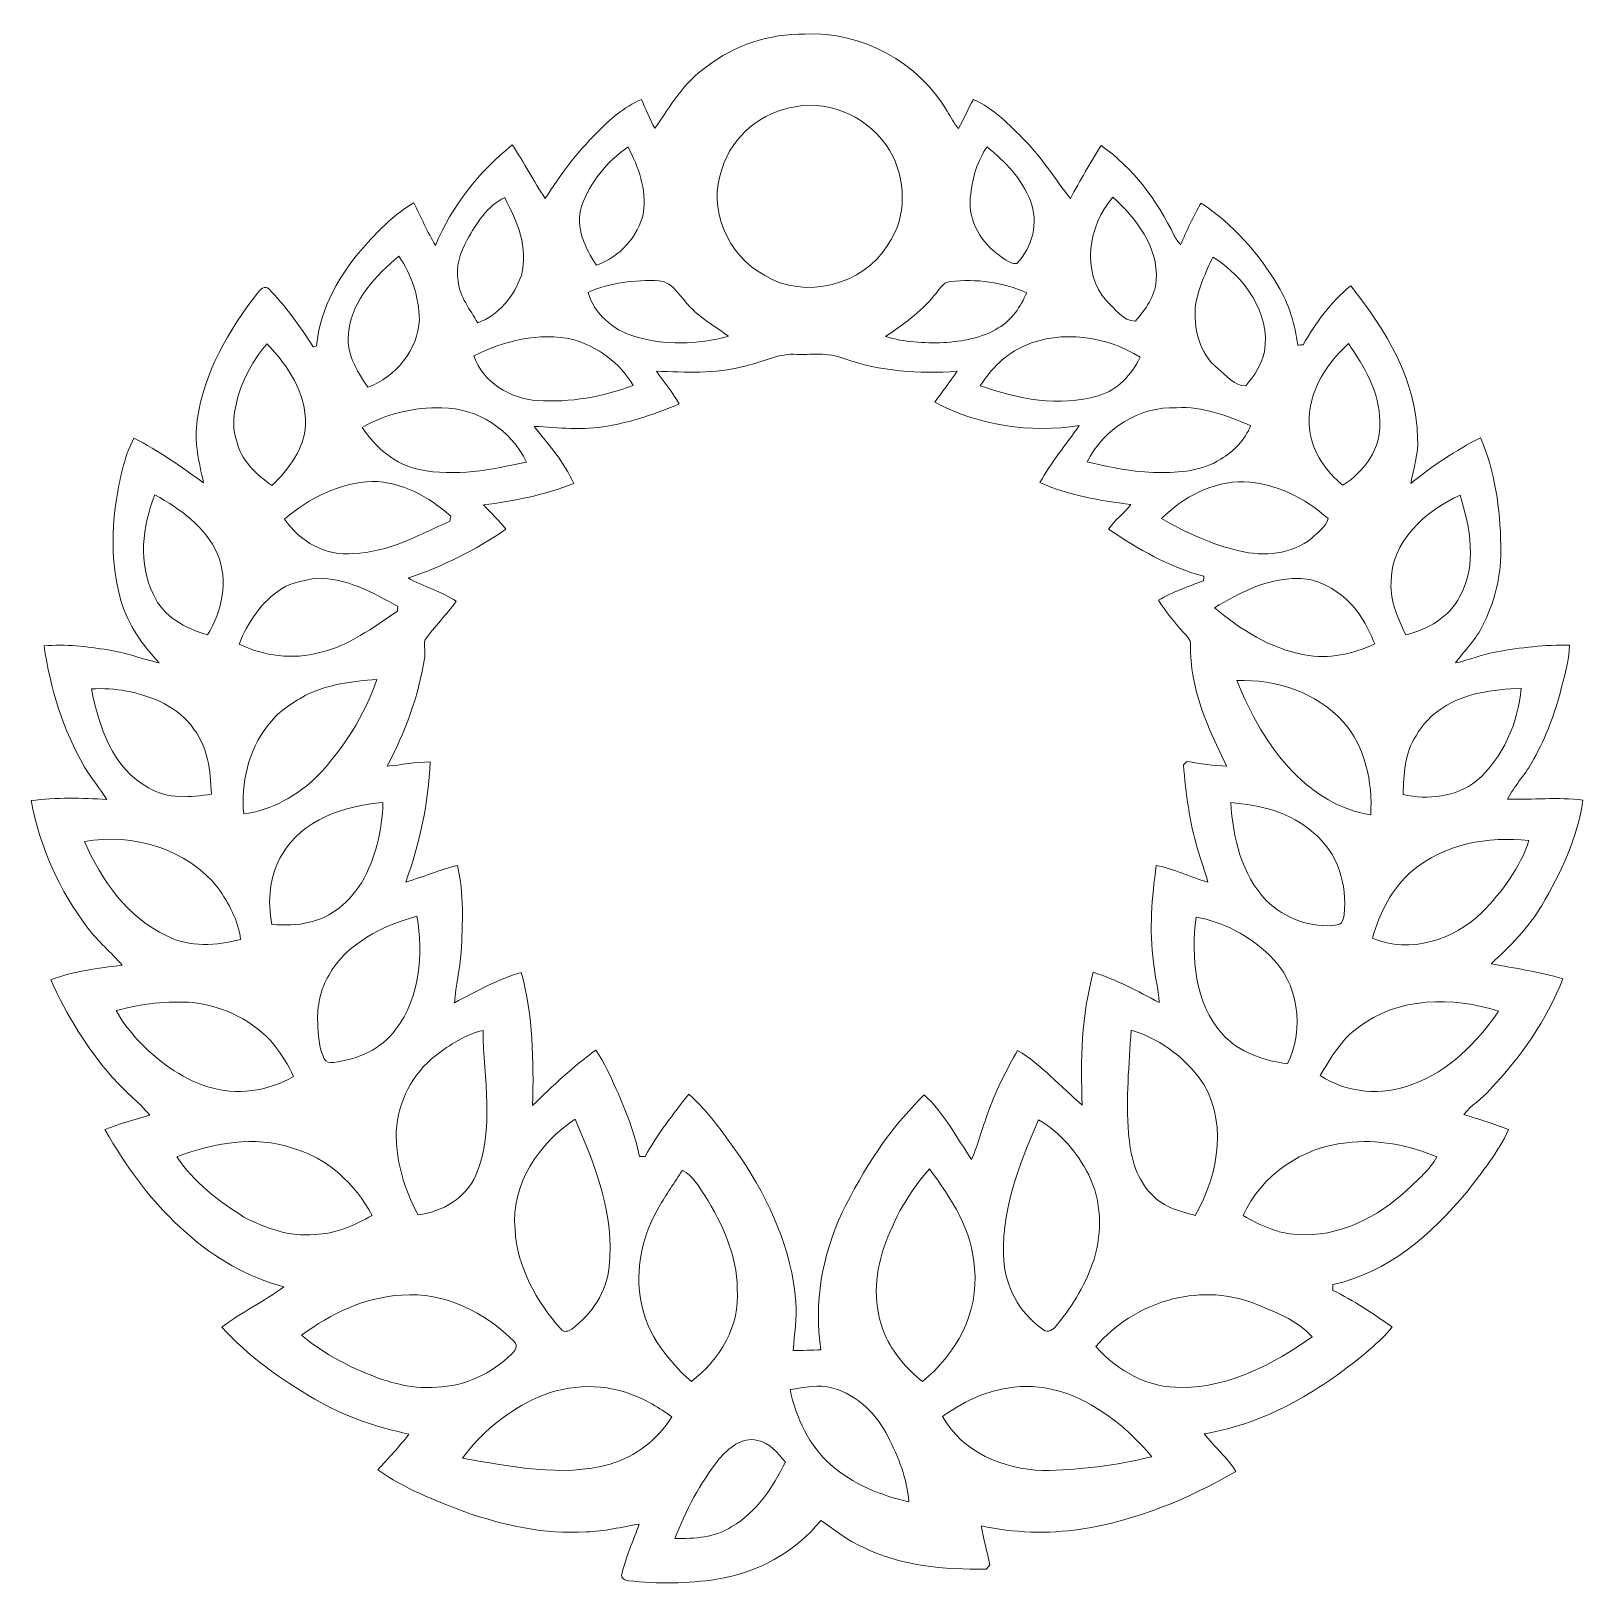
# Model space of a CAD drawing. Header units: centimetres. Extents: x -16.1 to 16.1, y -16.1 to 16.2.
import ezdxf

# ---------------------------------------------------------------- set-up
doc = ezdxf.new("R2010")
doc.units = ezdxf.units.CM
doc.header["$MEASUREMENT"] = 0
doc.layers.add('Layer 1', color=7, linetype='Continuous')

msp = doc.modelspace()

# ---------------------------------------------------------------- linework, layer by layer
at = {"layer": 'Layer 1', "color": 8, "lineweight": 9}
for points, knots in [([(-2.08614, 15.41083), (-1.51076, 15.86803), (-0.77522, 16.10439), (-0.0425, 16.08992), (-0.0425, 16.08992), (1.13683, 16.15483), (2.31758, 15.50749), (2.91272, 14.49008), (2.91272, 14.49008), (2.99033, 14.37048), (3.04677, 14.23537), (3.14767, 14.13201), (3.14767, 14.13201), (3.26691, 14.32498), (3.34699, 14.53876), (3.4627, 14.7342), (3.4627, 14.7342), (3.88286, 14.54652), (4.20953, 14.20397), (4.52738, 13.87977), (4.52738, 13.87977), (4.89145, 13.51817), (5.15674, 13.07614), (5.47424, 12.67574), (5.47424, 12.67574), (5.67567, 13.05004), (5.8884, 13.41798), (6.11347, 13.77888), (6.11347, 13.77888), (6.77846, 13.30862), (7.2854, 12.63199), (7.63394, 11.90174), (7.63394, 11.90174), (7.67028, 11.83472), (7.7172, 11.77474), (7.76482, 11.71548), (7.76482, 11.71548), (7.895, 12.00934), (8.02553, 12.30462), (8.1931, 12.57978), (8.1931, 12.57978), (8.85138, 12.1434), (9.39289, 11.53415), (9.79365, 10.85576), (9.79365, 10.85576), (10.02048, 10.48287), (10.14396, 10.05813), (10.20111, 9.62774), (10.20111, 9.62774), (10.23815, 9.63091), (10.27554, 9.63409), (10.31294, 9.63726), (10.31294, 9.63726), (10.57858, 10.08882), (10.88655, 10.5305), (11.30177, 10.85717), (11.30177, 10.85717), (12.03132, 9.95688), (12.67866, 8.88197), (12.69207, 7.68817), (12.69207, 7.68817), (12.71782, 7.36926), (12.60176, 7.06551), (12.55378, 6.75472), (12.55378, 6.75472), (13.00357, 7.11667), (13.48335, 7.44334), (13.99946, 7.7044), (13.99946, 7.7044), (14.30321, 7.00131), (14.41116, 6.22626), (14.42245, 5.46531), (14.42245, 5.46531), (14.44114, 4.87124), (14.30144, 4.27328), (14.01993, 3.75011), (14.01993, 3.75011), (13.87564, 3.48306), (13.6608, 3.26751), (13.48159, 3.0255), (13.48159, 3.0255), (13.77298, 3.07983), (14.04321, 3.21353), (14.33778, 3.25446), (14.33778, 3.25446), (14.83661, 3.34159), (15.34355, 3.40262), (15.85049, 3.39521), (15.85049, 3.39521), (15.83955, 3.05443), (15.73936, 2.72388), (15.6554, 2.3958), (15.6554, 2.3958), (15.51817, 1.88956), (15.32309, 1.39849), (15.06309, 0.94235), (15.06309, 0.94235), (14.91175, 0.68235), (14.69902, 0.46151), (14.56144, 0.1934), (14.56144, 0.1934), (15.08355, 0.17894), (15.60848, 0.23574), (16.13024, 0.174), (16.13024, 0.174), (16.0163, -0.61022), (15.67551, -1.34294), (15.27229, -2.01746), (15.27229, -2.01746), (14.9943, -2.48101), (14.61859, -2.87047), (14.21995, -3.23066), (14.21995, -3.23066), (14.71984, -3.31815), (15.22219, -3.40034), (15.71185, -3.53863), (15.71185, -3.53863), (15.376, -4.40188), (14.83131, -5.17552), (14.19737, -5.8465), (14.19737, -5.8465), (14.03227, -6.03595), (13.81179, -6.16718), (13.65233, -6.36121), (13.65233, -6.36121), (13.96595, -6.45752), (14.27957, -6.55382), (14.58508, -6.67447), (14.58508, -6.67447), (14.36635, -7.15108), (14.03016, -7.55924), (13.71442, -7.97411), (13.71442, -7.97411), (12.99158, -8.84547), (12.0673, -9.65262), (10.93241, -9.89534), (10.93241, -9.89534), (10.93171, -9.93555), (10.931, -9.97577), (10.931, -10.01669), (10.931, -10.01669), (11.36668, -10.22448), (11.76426, -10.50211), (12.16185, -10.77446), (12.16185, -10.77446), (12.04049, -10.95155), (11.8701, -11.08561), (11.71382, -11.22954), (11.71382, -11.22954), (10.72392, -12.07621), (9.56117, -12.77788), (8.25942, -12.99731), (8.25942, -12.99731), (8.46615, -13.26683), (8.73531, -13.4852), (8.91417, -13.77695), (8.91417, -13.77695), (7.9204, -14.35797), (6.8342, -14.80247), (5.6919, -14.97886), (5.6919, -14.97886), (5.00222, -15.0787), (4.29808, -15.0593), (3.61827, -14.9076), (3.61827, -14.9076), (3.66978, -15.18277), (3.74563, -15.45264), (3.80242, -15.7271), (3.80242, -15.7271), (3.77561, -15.75321), (3.74915, -15.77967), (3.7227, -15.80648), (3.7227, -15.80648), (2.85169, -15.82659), (1.94752, -15.74227), (1.15694, -15.34857), (1.15694, -15.34857), (0.83944, -15.2117), (0.57274, -14.98909), (0.28876, -14.79754), (0.28876, -14.79754), (-0.2457, -15.4597), (-1.03875, -15.89079), (-1.87624, -16.01991), (-1.87624, -16.01991), (-2.48267, -16.10987), (-3.10214, -16.11657), (-3.71139, -16.04954), (-3.71139, -16.04954), (-3.77665, -16.03755), (-3.88178, -15.99839), (-3.84827, -15.91372), (-3.84827, -15.91372), (-3.76748, -15.5546), (-3.60979, -15.21981), (-3.48667, -14.87479), (-3.48667, -14.87479), (-3.85568, -14.92312), (-4.21586, -15.03848), (-4.59229, -15.03037), (-4.59229, -15.03037), (-5.45164, -15.0974), (-6.30219, -14.89596), (-7.1097, -14.61974), (-7.1097, -14.61974), (-7.73482, -14.38055), (-8.37229, -14.13502), (-8.92086, -13.74414), (-8.92086, -13.74414), (-8.69967, -13.50143), (-8.47319, -13.2626), (-8.27351, -13.0019), (-8.27351, -13.0019), (-8.95896, -12.86184), (-9.62465, -12.62584), (-10.23214, -12.27588), (-10.23214, -12.27588), (-10.93805, -11.8663), (-11.61362, -11.3837), (-12.16537, -10.77869), (-12.16537, -10.77869), (-11.75615, -10.4686), (-11.2873, -10.24741), (-10.87596, -9.94296), (-10.87596, -9.94296), (-11.62456, -9.73517), (-12.3153, -9.35065), (-12.89033, -8.82924), (-12.89033, -8.82924), (-13.58777, -8.22529), (-14.14339, -7.47316), (-14.59424, -6.672), (-14.59424, -6.672), (-14.29156, -6.54959), (-13.97618, -6.46457), (-13.66326, -6.37426), (-13.66326, -6.37426), (-13.90033, -6.08886), (-14.20054, -5.86485), (-14.4429, -5.58439), (-14.4429, -5.58439), (-14.96925, -4.98114), (-15.39611, -4.29358), (-15.71855, -3.56156), (-15.71855, -3.56156), (-15.24441, -3.382), (-14.73571, -3.32238), (-14.23653, -3.25747), (-14.23653, -3.25747), (-14.46477, -2.99324), (-14.735, -2.76746), (-14.94667, -2.48841), (-14.94667, -2.48841), (-15.54004, -1.71301), (-15.94785, -0.79649), (-16.13024, 0.16306), (-16.13024, 0.16306), (-15.60671, 0.22409), (-15.07684, 0.22374), (-14.55156, 0.18353), (-14.55156, 0.18353), (-14.69655, 0.41565), (-14.87717, 0.62415), (-15.01581, 0.86051), (-15.01581, 0.86051), (-15.46913, 1.62815), (-15.7256, 2.49845), (-15.86036, 3.37546), (-15.86036, 3.37546), (-15.41586, 3.42026), (-14.96536, 3.36311), (-14.52616, 3.29361), (-14.52616, 3.29361), (-14.16385, 3.24246), (-13.82378, 3.10311), (-13.46818, 3.02586), (-13.46818, 3.02586), (-13.81072, 3.3938), (-14.11658, 3.81326), (-14.25381, 4.30326), (-14.25381, 4.30326), (-14.44713, 4.97531), (-14.47183, 5.68933), (-14.36035, 6.37795), (-14.36035, 6.37795), (-14.28803, 6.82915), (-14.20407, 7.28812), (-13.9917, 7.69769), (-13.9917, 7.69769), (-13.47876, 7.43593), (-13.00815, 7.10503), (-12.5439, 6.76671), (-12.5439, 6.76671), (-12.64056, 7.19604), (-12.74604, 7.63525), (-12.67443, 8.07763), (-12.67443, 8.07763), (-12.54037, 9.05977), (-12.01826, 9.93677), (-11.42418, 10.71006), (-11.42418, 10.71006), (-11.37197, 10.77497), (-11.26649, 10.88081), (-11.18782, 10.79543), (-11.18782, 10.79543), (-10.83504, 10.43243), (-10.53201, 10.02179), (-10.26601, 9.5914), (-10.26601, 9.5914), (-10.24836, 9.59634), (-10.21344, 9.60622), (-10.19581, 9.61116), (-10.19581, 9.61116), (-10.12348, 10.40773), (-9.70156, 11.12246), (-9.17698, 11.70666), (-9.17698, 11.70666), (-8.87747, 12.03509), (-8.56598, 12.36706), (-8.17121, 12.5819), (-8.17121, 12.5819), (-8.02375, 12.28663), (-7.89216, 11.98253), (-7.72283, 11.6989), (-7.72283, 11.6989), (-7.38628, 12.51946), (-6.8176, 13.23454), (-6.12792, 13.78699), (-6.12792, 13.78699), (-5.88168, 13.4268), (-5.69012, 13.03169), (-5.43965, 12.67503), (-5.43965, 12.67503), (-5.13555, 13.16398), (-4.78631, 13.62718), (-4.37497, 14.03146), (-4.37497, 14.03146), (-4.1065, 14.31439), (-3.8017, 14.57333), (-3.44328, 14.73455), (-3.44328, 14.73455), (-3.3512, 14.53382), (-3.2683, 14.32815), (-3.16317, 14.13377), (-3.16317, 14.13377), (-2.84144, 14.58674), (-2.5631, 15.0965), (-2.08614, 15.41083), (-2.08614, 15.41083), (-2.08614, 15.41083), (-2.08614, 15.41083), (-2.08614, 15.41083)], [0, 0, 0, 0, 0.01123596, 0.01123596, 0.01123596, 0.01123596, 0.02247191, 0.02247191, 0.02247191, 0.02247191, 0.03370787, 0.03370787, 0.03370787, 0.03370787, 0.04494382, 0.04494382, 0.04494382, 0.04494382, 0.05617978, 0.05617978, 0.05617978, 0.05617978, 0.06741573, 0.06741573, 0.06741573, 0.06741573, 0.07865169, 0.07865169, 0.07865169, 0.07865169, 0.08988764, 0.08988764, 0.08988764, 0.08988764, 0.1011236, 0.1011236, 0.1011236, 0.1011236, 0.11235955, 0.11235955, 0.11235955, 0.11235955, 0.12359551, 0.12359551, 0.12359551, 0.12359551, 0.13483146, 0.13483146, 0.13483146, 0.13483146, 0.14606742, 0.14606742, 0.14606742, 0.14606742, 0.15730337, 0.15730337, 0.15730337, 0.15730337, 0.16853933, 0.16853933, 0.16853933, 0.16853933, 0.17977528, 0.17977528, 0.17977528, 0.17977528, 0.19101124, 0.19101124, 0.19101124, 0.19101124, 0.20224719, 0.20224719, 0.20224719, 0.20224719, 0.21348315, 0.21348315, 0.21348315, 0.21348315, 0.2247191, 0.2247191, 0.2247191, 0.2247191, 0.23595506, 0.23595506, 0.23595506, 0.23595506, 0.24719101, 0.24719101, 0.24719101, 0.24719101, 0.25842697, 0.25842697, 0.25842697, 0.25842697, 0.26966292, 0.26966292, 0.26966292, 0.26966292, 0.28089888, 0.28089888, 0.28089888, 0.28089888, 0.29213483, 0.29213483, 0.29213483, 0.29213483, 0.30337079, 0.30337079, 0.30337079, 0.30337079, 0.31460674, 0.31460674, 0.31460674, 0.31460674, 0.3258427, 0.3258427, 0.3258427, 0.3258427, 0.33707865, 0.33707865, 0.33707865, 0.33707865, 0.34831461, 0.34831461, 0.34831461, 0.34831461, 0.35955056, 0.35955056, 0.35955056, 0.35955056, 0.37078652, 0.37078652, 0.37078652, 0.37078652, 0.38202247, 0.38202247, 0.38202247, 0.38202247, 0.39325843, 0.39325843, 0.39325843, 0.39325843, 0.40449438, 0.40449438, 0.40449438, 0.40449438, 0.41573034, 0.41573034, 0.41573034, 0.41573034, 0.42696629, 0.42696629, 0.42696629, 0.42696629, 0.43820225, 0.43820225, 0.43820225, 0.43820225, 0.4494382, 0.4494382, 0.4494382, 0.4494382, 0.46067416, 0.46067416, 0.46067416, 0.46067416, 0.47191011, 0.47191011, 0.47191011, 0.47191011, 0.48314607, 0.48314607, 0.48314607, 0.48314607, 0.49438202, 0.49438202, 0.49438202, 0.49438202, 0.50561798, 0.50561798, 0.50561798, 0.50561798, 0.51685393, 0.51685393, 0.51685393, 0.51685393, 0.52808989, 0.52808989, 0.52808989, 0.52808989, 0.53932584, 0.53932584, 0.53932584, 0.53932584, 0.5505618, 0.5505618, 0.5505618, 0.5505618, 0.56179775, 0.56179775, 0.56179775, 0.56179775, 0.57303371, 0.57303371, 0.57303371, 0.57303371, 0.58426966, 0.58426966, 0.58426966, 0.58426966, 0.59550562, 0.59550562, 0.59550562, 0.59550562, 0.60674157, 0.60674157, 0.60674157, 0.60674157, 0.61797753, 0.61797753, 0.61797753, 0.61797753, 0.62921348, 0.62921348, 0.62921348, 0.62921348, 0.64044944, 0.64044944, 0.64044944, 0.64044944, 0.65168539, 0.65168539, 0.65168539, 0.65168539, 0.66292135, 0.66292135, 0.66292135, 0.66292135, 0.6741573, 0.6741573, 0.6741573, 0.6741573, 0.68539326, 0.68539326, 0.68539326, 0.68539326, 0.69662921, 0.69662921, 0.69662921, 0.69662921, 0.70786517, 0.70786517, 0.70786517, 0.70786517, 0.71910112, 0.71910112, 0.71910112, 0.71910112, 0.73033708, 0.73033708, 0.73033708, 0.73033708, 0.74157303, 0.74157303, 0.74157303, 0.74157303, 0.75280899, 0.75280899, 0.75280899, 0.75280899, 0.76404494, 0.76404494, 0.76404494, 0.76404494, 0.7752809, 0.7752809, 0.7752809, 0.7752809, 0.78651685, 0.78651685, 0.78651685, 0.78651685, 0.79775281, 0.79775281, 0.79775281, 0.79775281, 0.80898876, 0.80898876, 0.80898876, 0.80898876, 0.82022472, 0.82022472, 0.82022472, 0.82022472, 0.83146067, 0.83146067, 0.83146067, 0.83146067, 0.84269663, 0.84269663, 0.84269663, 0.84269663, 0.85393258, 0.85393258, 0.85393258, 0.85393258, 0.86516854, 0.86516854, 0.86516854, 0.86516854, 0.87640449, 0.87640449, 0.87640449, 0.87640449, 0.88764045, 0.88764045, 0.88764045, 0.88764045, 0.8988764, 0.8988764, 0.8988764, 0.8988764, 0.91011236, 0.91011236, 0.91011236, 0.91011236, 0.92134831, 0.92134831, 0.92134831, 0.92134831, 0.93258427, 0.93258427, 0.93258427, 0.93258427, 0.94382022, 0.94382022, 0.94382022, 0.94382022, 0.95505618, 0.95505618, 0.95505618, 0.95505618, 0.96629213, 0.96629213, 0.96629213, 0.96629213, 0.97752809, 0.97752809, 0.97752809, 0.97752809, 1, 1, 1, 1]), ([(-0.23865, 14.58321), (-0.93291, 14.48161), (-1.56086, 13.9729), (-1.76547, 13.29522), (-1.76547, 13.29522), (-2.07521, 12.47395), (-1.65364, 11.48264), (-0.88564, 11.08013), (-0.88564, 11.08013), (-0.04532, 10.56331), (1.1707, 10.8734), (1.68223, 11.7123), (1.68223, 11.7123), (2.0844, 12.28698), (2.06323, 13.08496), (1.71751, 13.6808), (1.71751, 13.6808), (1.31605, 14.32744), (0.52335, 14.72996), (-0.23865, 14.58321), (-0.23865, 14.58321), (-0.23865, 14.58321), (-0.23865, 14.58321), (-0.23865, 14.58321)], [0, 0, 0, 0, 0.14285714, 0.14285714, 0.14285714, 0.14285714, 0.28571429, 0.28571429, 0.28571429, 0.28571429, 0.42857143, 0.42857143, 0.42857143, 0.42857143, 0.57142857, 0.57142857, 0.57142857, 0.57142857, 0.71428571, 0.71428571, 0.71428571, 0.71428571, 1, 1, 1, 1]), ([(-4.68506, 12.50888), (-4.82511, 12.07743), (-4.61062, 11.64281), (-4.37814, 11.29003), (-4.37814, 11.29003), (-3.89342, 11.4576), (-3.51207, 11.88058), (-3.39848, 12.38152), (-3.39848, 12.38152), (-3.33251, 12.86201), (-3.50078, 13.32838), (-3.72021, 13.74677), (-3.72021, 13.74677), (-4.15589, 13.44585), (-4.51396, 13.01299), (-4.68506, 12.50888), (-4.68506, 12.50888), (-4.68506, 12.50888), (-4.68506, 12.50888), (-4.68506, 12.50888)], [0, 0, 0, 0, 0.16666667, 0.16666667, 0.16666667, 0.16666667, 0.33333333, 0.33333333, 0.33333333, 0.33333333, 0.5, 0.5, 0.5, 0.5, 0.66666667, 0.66666667, 0.66666667, 0.66666667, 1, 1, 1, 1]), ([(3.40625, 12.76993), (3.31771, 12.29756), (3.57488, 11.81531), (3.94353, 11.53274), (3.94353, 11.53274), (4.07159, 11.45301), (4.19436, 11.31437), (4.35911, 11.32284), (4.35911, 11.32284), (4.69178, 11.65868), (4.81878, 12.17903), (4.6445, 12.62459), (4.6445, 12.62459), (4.46811, 13.08214), (4.11957, 13.44515), (3.7421, 13.74642), (3.7421, 13.74642), (3.54454, 13.45855), (3.4373, 13.11601), (3.40625, 12.76993), (3.40625, 12.76993), (3.40625, 12.76993), (3.40625, 12.76993), (3.40625, 12.76993)], [0, 0, 0, 0, 0.14285714, 0.14285714, 0.14285714, 0.14285714, 0.28571429, 0.28571429, 0.28571429, 0.28571429, 0.42857143, 0.42857143, 0.42857143, 0.42857143, 0.57142857, 0.57142857, 0.57142857, 0.57142857, 0.71428571, 0.71428571, 0.71428571, 0.71428571, 1, 1, 1, 1]), ([(-7.06666, 11.81884), (-7.19789, 11.55426), (-7.31466, 11.2551), (-7.25293, 10.95454), (-7.25293, 10.95454), (-7.22047, 10.62716), (-7.00175, 10.36681), (-6.84441, 10.09164), (-6.84441, 10.09164), (-6.40661, 10.24722), (-6.08559, 10.65009), (-5.93707, 11.07836), (-5.93707, 11.07836), (-5.78361, 11.65021), (-6.02632, 12.19878), (-6.28455, 12.69267), (-6.28455, 12.69267), (-6.65462, 12.52581), (-6.86417, 12.14939), (-7.06666, 11.81884), (-7.06666, 11.81884), (-7.06666, 11.81884), (-7.06666, 11.81884), (-7.06666, 11.81884)], [0, 0, 0, 0, 0.14285714, 0.14285714, 0.14285714, 0.14285714, 0.28571429, 0.28571429, 0.28571429, 0.28571429, 0.42857143, 0.42857143, 0.42857143, 0.42857143, 0.57142857, 0.57142857, 0.57142857, 0.57142857, 0.71428571, 0.71428571, 0.71428571, 0.71428571, 1, 1, 1, 1]), ([(6.232, 10.53932), (6.40381, 10.38127), (6.57102, 10.13115), (6.82643, 10.12586), (6.82643, 10.12586), (7.03175, 10.36575), (7.23636, 10.64162), (7.25894, 10.96935), (7.25894, 10.96935), (7.31009, 11.66468), (6.84478, 12.26299), (6.35442, 12.70114), (6.35442, 12.70114), (5.85241, 12.1187), (5.68731, 11.14821), (6.232, 10.53932), (6.232, 10.53932), (6.232, 10.53932), (6.232, 10.53932), (6.232, 10.53932)], [0, 0, 0, 0, 0.16666667, 0.16666667, 0.16666667, 0.16666667, 0.33333333, 0.33333333, 0.33333333, 0.33333333, 0.5, 0.5, 0.5, 0.5, 0.66666667, 0.66666667, 0.66666667, 0.66666667, 1, 1, 1, 1]), ([(-8.4873, 11.47559), (-8.95896, 11.07236), (-9.43768, 10.58341), (-9.5234, 9.94065), (-9.5234, 9.94065), (-9.60172, 9.49862), (-9.37136, 9.09716), (-9.12759, 8.75214), (-9.12759, 8.75214), (-8.54763, 8.96699), (-8.08266, 9.52931), (-8.05833, 10.15761), (-8.05833, 10.15761), (-8.06997, 10.62328), (-8.21178, 11.09671), (-8.4873, 11.47559), (-8.4873, 11.47559), (-8.4873, 11.47559), (-8.4873, 11.47559), (-8.4873, 11.47559)], [0, 0, 0, 0, 0.16666667, 0.16666667, 0.16666667, 0.16666667, 0.33333333, 0.33333333, 0.33333333, 0.33333333, 0.5, 0.5, 0.5, 0.5, 0.66666667, 0.66666667, 0.66666667, 0.66666667, 1, 1, 1, 1]), ([(8.43898, 11.45866), (8.28764, 11.14221), (8.13983, 10.81801), (8.07774, 10.47053), (8.07774, 10.47053), (8.02764, 9.99286), (8.15076, 9.45735), (8.53705, 9.14126), (8.53705, 9.14126), (8.71168, 9.00791), (8.88101, 8.77543), (9.1202, 8.78531), (9.1202, 8.78531), (9.298, 8.98604), (9.45428, 9.22487), (9.50966, 9.49157), (9.50966, 9.49157), (9.63948, 10.30049), (9.09303, 11.04661), (8.43898, 11.45866), (8.43898, 11.45866), (8.43898, 11.45866), (8.43898, 11.45866), (8.43898, 11.45866)], [0, 0, 0, 0, 0.14285714, 0.14285714, 0.14285714, 0.14285714, 0.28571429, 0.28571429, 0.28571429, 0.28571429, 0.42857143, 0.42857143, 0.42857143, 0.42857143, 0.57142857, 0.57142857, 0.57142857, 0.57142857, 0.71428571, 0.71428571, 0.71428571, 0.71428571, 1, 1, 1, 1]), ([(-4.551, 10.72453), (-4.424, 10.2765), (-4.03631, 9.94806), (-3.60132, 9.81083), (-3.60132, 9.81083), (-2.96456, 9.61786), (-2.27347, 9.64079), (-1.63459, 9.81154), (-1.63459, 9.81154), (-1.89635, 10.01685), (-2.19974, 10.16996), (-2.42657, 10.41831), (-2.42657, 10.41831), (-2.63013, 10.61234), (-2.76877, 10.93302), (-3.07604, 10.96724), (-3.07604, 10.96724), (-3.57522, 10.98452), (-4.09098, 10.93019), (-4.551, 10.72453), (-4.551, 10.72453), (-4.551, 10.72453), (-4.551, 10.72453), (-4.551, 10.72453)], [0, 0, 0, 0, 0.14285714, 0.14285714, 0.14285714, 0.14285714, 0.28571429, 0.28571429, 0.28571429, 0.28571429, 0.42857143, 0.42857143, 0.42857143, 0.42857143, 0.57142857, 0.57142857, 0.57142857, 0.57142857, 0.71428571, 0.71428571, 0.71428571, 0.71428571, 1, 1, 1, 1]), ([(2.97798, 10.94995), (2.81076, 10.93549), (2.74197, 10.75769), (2.6372, 10.65256), (2.6372, 10.65256), (2.36344, 10.30225), (1.99091, 10.05848), (1.63284, 9.80483), (1.63284, 9.80483), (2.0216, 9.68771), (2.43259, 9.6676), (2.83581, 9.6803), (2.83581, 9.6803), (3.2281, 9.70853), (3.63909, 9.76885), (3.97599, 9.98651), (3.97599, 9.98651), (4.25715, 10.14456), (4.44271, 10.42643), (4.56689, 10.71782), (4.56689, 10.71782), (4.07159, 10.93831), (3.51491, 11.01028), (2.97798, 10.94995), (2.97798, 10.94995), (2.97798, 10.94995), (2.97798, 10.94995), (2.97798, 10.94995)], [0, 0, 0, 0, 0.125, 0.125, 0.125, 0.125, 0.25, 0.25, 0.25, 0.25, 0.375, 0.375, 0.375, 0.375, 0.5, 0.5, 0.5, 0.5, 0.625, 0.625, 0.625, 0.625, 0.75, 0.75, 0.75, 0.75, 1, 1, 1, 1]), ([(-6.92661, 9.40408), (-6.7347, 8.85022), (-6.16778, 8.51508), (-5.60228, 8.47557), (-5.60228, 8.47557), (-4.92706, 8.43253), (-4.24585, 8.55318), (-3.61261, 8.78778), (-3.61261, 8.78778), (-3.88108, 9.25697), (-4.35205, 9.59881), (-4.8685, 9.74557), (-4.8685, 9.74557), (-5.56947, 9.90008), (-6.2976, 9.72228), (-6.92661, 9.40408), (-6.92661, 9.40408), (-6.92661, 9.40408), (-6.92661, 9.40408), (-6.92661, 9.40408)], [0, 0, 0, 0, 0.16666667, 0.16666667, 0.16666667, 0.16666667, 0.33333333, 0.33333333, 0.33333333, 0.33333333, 0.5, 0.5, 0.5, 0.5, 0.66666667, 0.66666667, 0.66666667, 0.66666667, 1, 1, 1, 1]), ([(4.52138, 9.61469), (4.13298, 9.44747), (3.82606, 9.13844), (3.60275, 8.78495), (3.60275, 8.78495), (4.37992, 8.50485), (5.24423, 8.33869), (6.05526, 8.57576), (6.05526, 8.57576), (6.45743, 8.68371), (6.746, 9.01814), (6.92839, 9.37656), (6.92839, 9.37656), (6.22142, 9.8133), (5.29538, 9.953), (4.52138, 9.61469), (4.52138, 9.61469), (4.52138, 9.61469), (4.52138, 9.61469), (4.52138, 9.61469)], [0, 0, 0, 0, 0.16666667, 0.16666667, 0.16666667, 0.16666667, 0.33333333, 0.33333333, 0.33333333, 0.33333333, 0.5, 0.5, 0.5, 0.5, 0.66666667, 0.66666667, 0.66666667, 0.66666667, 1, 1, 1, 1]), ([(-11.79142, 8.67594), (-11.89373, 8.34751), (-11.97522, 7.99014), (-11.85916, 7.65218), (-11.85916, 7.65218), (-11.77908, 7.23802), (-11.44958, 6.94522), (-11.12432, 6.70921), (-11.12432, 6.70921), (-10.77084, 7.04611), (-10.45544, 7.4705), (-10.42264, 7.97462), (-10.42264, 7.97462), (-10.41064, 8.62973), (-10.78636, 9.20829), (-11.2291, 9.65737), (-11.2291, 9.65737), (-11.47075, 9.36598), (-11.66301, 9.03225), (-11.79142, 8.67594), (-11.79142, 8.67594), (-11.79142, 8.67594), (-11.79142, 8.67594), (-11.79142, 8.67594)], [0, 0, 0, 0, 0.14285714, 0.14285714, 0.14285714, 0.14285714, 0.28571429, 0.28571429, 0.28571429, 0.28571429, 0.42857143, 0.42857143, 0.42857143, 0.42857143, 0.57142857, 0.57142857, 0.57142857, 0.57142857, 0.71428571, 0.71428571, 0.71428571, 0.71428571, 1, 1, 1, 1]), ([(-1.32661, 9.18465), (-1.91575, 9.03331), (-2.52782, 9.06083), (-3.12966, 9.08693), (-3.12966, 9.08693), (-2.97514, 8.85868), (-2.78817, 8.6516), (-2.65905, 8.40678), (-2.65905, 8.40678), (-3.13707, 8.20358), (-3.63237, 8.03424), (-4.14531, 7.94428), (-4.14531, 7.94428), (-4.64979, 7.85715), (-5.16307, 7.91077), (-5.67037, 7.94005), (-5.67037, 7.94005), (-5.37721, 7.55834), (-5.0403, 7.19957), (-4.85017, 6.75048), (-4.85017, 6.75048), (-5.45447, 6.52224), (-6.087, 6.38077), (-6.72799, 6.30634), (-6.72799, 6.30634), (-6.56748, 6.14335), (-6.40203, 5.98425), (-6.26127, 5.80328), (-6.26127, 5.80328), (-6.88745, 5.37148), (-7.57078, 5.02716), (-8.29327, 4.78869), (-8.29327, 4.78869), (-7.97083, 4.60489), (-7.60324, 4.51352), (-7.29173, 4.30679), (-7.29173, 4.30679), (-7.49035, 4.02245), (-7.74294, 3.7801), (-7.94261, 3.49752), (-7.94261, 3.49752), (-7.96589, 3.36981), (-7.9232, 3.23717), (-7.95143, 3.1077), (-7.95143, 3.1077), (-8.07913, 2.327), (-8.3543, 1.57347), (-8.73036, 0.87885), (-8.73036, 0.87885), (-8.4305, 0.90143), (-8.13417, 0.96669), (-7.83289, 0.9674), (-7.83289, 0.9674), (-7.87382, 0.11332), (-8.04456, -0.73052), (-8.34195, -1.53203), (-8.34195, -1.53203), (-7.98353, -1.41773), (-7.63216, -1.28191), (-7.26845, -1.18419), (-7.26845, -1.18419), (-7.12628, -1.77298), (-7.15874, -2.38611), (-7.18907, -2.98548), (-7.18907, -2.98548), (-7.21095, -3.33896), (-7.30302, -3.68362), (-7.32913, -4.03676), (-7.32913, -4.03676), (-6.87651, -3.80569), (-6.42919, -3.55169), (-5.93918, -3.40705), (-5.93918, -3.40705), (-5.69612, -4.30769), (-5.67777, -5.24431), (-5.70494, -6.17106), (-5.70494, -6.17106), (-5.28372, -5.76925), (-4.86568, -5.36073), (-4.38731, -5.02559), (-4.38731, -5.02559), (-4.2148, -5.27677), (-4.09063, -5.55582), (-3.96539, -5.83239), (-3.96539, -5.83239), (-3.76854, -6.28501), (-3.57734, -6.74574), (-3.48244, -7.23222), (-3.48244, -7.23222), (-3.44328, -7.23186), (-3.40447, -7.23186), (-3.36496, -7.23222), (-3.36496, -7.23222), (-3.10673, -6.77078), (-2.78253, -6.35239), (-2.45974, -5.9354), (-2.45974, -5.9354), (-2.02864, -6.31358), (-1.70761, -6.79936), (-1.37459, -7.2615), (-1.37459, -7.2615), (-0.77804, -8.15473), (-0.31414, -9.16967), (-0.23053, -10.25235), (-0.23053, -10.25235), (-0.20725, -10.5896), (-0.26087, -10.92721), (-0.28592, -11.26341), (-0.28592, -11.26341), (-0.09436, -11.26729), (0.09579, -11.25565), (0.2877, -11.25212), (0.2877, -11.25212), (0.14094, -10.28233), (0.31239, -9.28185), (0.73431, -8.39991), (0.73431, -8.39991), (1.16541, -7.50209), (1.71856, -6.64484), (2.43894, -5.95234), (2.43894, -5.95234), (2.8471, -6.3344), (3.11168, -6.83675), (3.42036, -7.29642), (3.42036, -7.29642), (3.56536, -6.95881), (3.65426, -6.60145), (3.7862, -6.25926), (3.7862, -6.25926), (3.94071, -5.83063), (4.15344, -5.42635), (4.37533, -5.02947), (4.37533, -5.02947), (4.88439, -5.3311), (5.27245, -5.78935), (5.7233, -6.16471), (5.7233, -6.16471), (5.68202, -5.24079), (5.70636, -4.3024), (5.95084, -3.40528), (5.95084, -3.40528), (6.43168, -3.55733), (6.87441, -3.80004), (7.31997, -4.03217), (7.31997, -4.03217), (7.30939, -3.74959), (7.22613, -3.47584), (7.20461, -3.19432), (7.20461, -3.19432), (7.11007, -2.52651), (7.16757, -1.84847), (7.26106, -1.18384), (7.26106, -1.18384), (7.63006, -1.25898), (7.97049, -1.42796), (8.33138, -1.53168), (8.33138, -1.53168), (8.27494, -1.29885), (8.18392, -1.07554), (8.11654, -0.84623), (8.11654, -0.84623), (7.95497, -0.27473), (7.8756, 0.31617), (7.82409, 0.90672), (7.82409, 0.90672), (7.85055, 0.93), (7.87736, 0.95293), (7.90417, 0.97622), (7.90417, 0.97622), (8.17651, 0.92965), (8.45062, 0.88908), (8.7272, 0.87673), (8.7272, 0.87673), (8.33668, 1.66343), (7.9518, 2.50163), (7.97367, 3.3991), (7.97367, 3.3991), (7.98143, 3.51022), (7.88512, 3.58571), (7.82303, 3.66368), (7.82303, 3.66368), (7.6343, 3.87217), (7.45403, 4.08948), (7.3041, 4.32761), (7.3041, 4.32761), (7.60219, 4.49482), (7.92393, 4.613), (8.24319, 4.73224), (8.24319, 4.73224), (8.2446, 4.75588), (8.24742, 4.8035), (8.24883, 4.82749), (8.24883, 4.82749), (7.52881, 5.01094), (6.88006, 5.39194), (6.2694, 5.80363), (6.2694, 5.80363), (6.39675, 5.99836), (6.59783, 6.12854), (6.73224, 6.31727), (6.73224, 6.31727), (6.08772, 6.39347), (5.43931, 6.50319), (4.84347, 6.77165), (4.84347, 6.77165), (5.07348, 7.19534), (5.38569, 7.56293), (5.66086, 7.95487), (5.66086, 7.95487), (4.64239, 7.80035), (3.56677, 7.95346), (2.6559, 8.44346), (2.6559, 8.44346), (2.80794, 8.65866), (2.97445, 8.86327), (3.11909, 9.08376), (3.11909, 9.08376), (2.3264, 9.02519), (1.52207, 9.0834), (0.76783, 9.34693), (0.76783, 9.34693), (0.43798, 9.49051), (0.0725, 9.41995), (-0.27463, 9.43865), (-0.27463, 9.43865), (-0.64293, 9.44183), (-0.97242, 9.25521), (-1.32661, 9.18465), (-1.32661, 9.18465), (-1.32661, 9.18465), (-1.32661, 9.18465), (-1.32661, 9.18465)], [0, 0, 0, 0, 0.01694915, 0.01694915, 0.01694915, 0.01694915, 0.03389831, 0.03389831, 0.03389831, 0.03389831, 0.05084746, 0.05084746, 0.05084746, 0.05084746, 0.06779661, 0.06779661, 0.06779661, 0.06779661, 0.08474576, 0.08474576, 0.08474576, 0.08474576, 0.10169492, 0.10169492, 0.10169492, 0.10169492, 0.11864407, 0.11864407, 0.11864407, 0.11864407, 0.13559322, 0.13559322, 0.13559322, 0.13559322, 0.15254237, 0.15254237, 0.15254237, 0.15254237, 0.16949153, 0.16949153, 0.16949153, 0.16949153, 0.18644068, 0.18644068, 0.18644068, 0.18644068, 0.20338983, 0.20338983, 0.20338983, 0.20338983, 0.22033898, 0.22033898, 0.22033898, 0.22033898, 0.23728814, 0.23728814, 0.23728814, 0.23728814, 0.25423729, 0.25423729, 0.25423729, 0.25423729, 0.27118644, 0.27118644, 0.27118644, 0.27118644, 0.28813559, 0.28813559, 0.28813559, 0.28813559, 0.30508475, 0.30508475, 0.30508475, 0.30508475, 0.3220339, 0.3220339, 0.3220339, 0.3220339, 0.33898305, 0.33898305, 0.33898305, 0.33898305, 0.3559322, 0.3559322, 0.3559322, 0.3559322, 0.37288136, 0.37288136, 0.37288136, 0.37288136, 0.38983051, 0.38983051, 0.38983051, 0.38983051, 0.40677966, 0.40677966, 0.40677966, 0.40677966, 0.42372881, 0.42372881, 0.42372881, 0.42372881, 0.44067797, 0.44067797, 0.44067797, 0.44067797, 0.45762712, 0.45762712, 0.45762712, 0.45762712, 0.47457627, 0.47457627, 0.47457627, 0.47457627, 0.49152542, 0.49152542, 0.49152542, 0.49152542, 0.50847458, 0.50847458, 0.50847458, 0.50847458, 0.52542373, 0.52542373, 0.52542373, 0.52542373, 0.54237288, 0.54237288, 0.54237288, 0.54237288, 0.55932203, 0.55932203, 0.55932203, 0.55932203, 0.57627119, 0.57627119, 0.57627119, 0.57627119, 0.59322034, 0.59322034, 0.59322034, 0.59322034, 0.61016949, 0.61016949, 0.61016949, 0.61016949, 0.62711864, 0.62711864, 0.62711864, 0.62711864, 0.6440678, 0.6440678, 0.6440678, 0.6440678, 0.66101695, 0.66101695, 0.66101695, 0.66101695, 0.6779661, 0.6779661, 0.6779661, 0.6779661, 0.69491525, 0.69491525, 0.69491525, 0.69491525, 0.71186441, 0.71186441, 0.71186441, 0.71186441, 0.72881356, 0.72881356, 0.72881356, 0.72881356, 0.74576271, 0.74576271, 0.74576271, 0.74576271, 0.76271186, 0.76271186, 0.76271186, 0.76271186, 0.77966102, 0.77966102, 0.77966102, 0.77966102, 0.79661017, 0.79661017, 0.79661017, 0.79661017, 0.81355932, 0.81355932, 0.81355932, 0.81355932, 0.83050847, 0.83050847, 0.83050847, 0.83050847, 0.84745763, 0.84745763, 0.84745763, 0.84745763, 0.86440678, 0.86440678, 0.86440678, 0.86440678, 0.88135593, 0.88135593, 0.88135593, 0.88135593, 0.89830508, 0.89830508, 0.89830508, 0.89830508, 0.91525424, 0.91525424, 0.91525424, 0.91525424, 0.93220339, 0.93220339, 0.93220339, 0.93220339, 0.94915254, 0.94915254, 0.94915254, 0.94915254, 0.96610169, 0.96610169, 0.96610169, 0.96610169, 1, 1, 1, 1]), ([(10.45334, 7.84339), (10.50802, 7.38972), (10.79483, 6.99849), (11.13985, 6.7145), (11.13985, 6.7145), (11.584, 7.00096), (11.94453, 7.48955), (11.90785, 8.03918), (11.90785, 8.03918), (11.90855, 8.64278), (11.58682, 9.17689), (11.25732, 9.65878), (11.25732, 9.65878), (10.75779, 9.20934), (10.34927, 8.54154), (10.45334, 7.84339), (10.45334, 7.84339), (10.45334, 7.84339), (10.45334, 7.84339), (10.45334, 7.84339)], [0, 0, 0, 0, 0.16666667, 0.16666667, 0.16666667, 0.16666667, 0.33333333, 0.33333333, 0.33333333, 0.33333333, 0.5, 0.5, 0.5, 0.5, 0.66666667, 0.66666667, 0.66666667, 0.66666667, 1, 1, 1, 1]), ([(-9.244, 7.91677), (-8.96885, 7.49202), (-8.56244, 7.1463), (-8.05726, 7.04011), (-8.05726, 7.04011), (-7.31819, 6.89124), (-6.5569, 7.03518), (-5.83229, 7.19816), (-5.83229, 7.19816), (-6.1445, 7.86173), (-6.85464, 8.32564), (-7.59089, 8.32528), (-7.59089, 8.32528), (-8.1645, 8.34186), (-8.74588, 8.20393), (-9.244, 7.91677), (-9.244, 7.91677), (-9.244, 7.91677), (-9.244, 7.91677), (-9.244, 7.91677)], [0, 0, 0, 0, 0.16666667, 0.16666667, 0.16666667, 0.16666667, 0.33333333, 0.33333333, 0.33333333, 0.33333333, 0.5, 0.5, 0.5, 0.5, 0.66666667, 0.66666667, 0.66666667, 0.66666667, 1, 1, 1, 1]), ([(5.82313, 7.20486), (6.30609, 7.08844), (6.7961, 6.98296), (7.29528, 6.98155), (7.29528, 6.98155), (7.73978, 6.97344), (8.21814, 7.01401), (8.60196, 7.26095), (8.60196, 7.26095), (8.87784, 7.41618), (9.1015, 7.66277), (9.22603, 7.95346), (9.22603, 7.95346), (8.73567, 8.15454), (8.22449, 8.3655), (7.68298, 8.32423), (7.68298, 8.32423), (6.9111, 8.36197), (6.16709, 7.88749), (5.82313, 7.20486), (5.82313, 7.20486), (5.82313, 7.20486), (5.82313, 7.20486), (5.82313, 7.20486)], [0, 0, 0, 0, 0.14285714, 0.14285714, 0.14285714, 0.14285714, 0.28571429, 0.28571429, 0.28571429, 0.28571429, 0.42857143, 0.42857143, 0.42857143, 0.42857143, 0.57142857, 0.57142857, 0.57142857, 0.57142857, 0.71428571, 0.71428571, 0.71428571, 0.71428571, 1, 1, 1, 1]), ([(-10.85833, 6.01353), (-10.55423, 5.54539), (-9.9926, 5.23777), (-9.4278, 5.29669), (-9.4278, 5.29669), (-8.70567, 5.32032), (-8.06537, 5.68016), (-7.42367, 5.96979), (-7.42367, 5.96979), (-7.41909, 5.99554), (-7.41027, 6.04669), (-7.40568, 6.07209), (-7.40568, 6.07209), (-7.85688, 6.47461), (-8.41886, 6.79176), (-9.03834, 6.79529), (-9.03834, 6.79529), (-9.71602, 6.7653), (-10.35103, 6.45133), (-10.85833, 6.01353), (-10.85833, 6.01353), (-10.85833, 6.01353), (-10.85833, 6.01353), (-10.85833, 6.01353)], [0, 0, 0, 0, 0.14285714, 0.14285714, 0.14285714, 0.14285714, 0.28571429, 0.28571429, 0.28571429, 0.28571429, 0.42857143, 0.42857143, 0.42857143, 0.42857143, 0.57142857, 0.57142857, 0.57142857, 0.57142857, 0.71428571, 0.71428571, 0.71428571, 0.71428571, 1, 1, 1, 1]), ([(7.37253, 6.02235), (7.87524, 5.72849), (8.41746, 5.49001), (8.98438, 5.34996), (8.98438, 5.34996), (9.49414, 5.23142), (10.07728, 5.27552), (10.49638, 5.6163), (10.49638, 5.6163), (10.61527, 5.74013), (10.79166, 5.84631), (10.83081, 6.02376), (10.83081, 6.02376), (10.35492, 6.45979), (9.73368, 6.7586), (9.0828, 6.78999), (9.0828, 6.78999), (8.43475, 6.79564), (7.82056, 6.47708), (7.37253, 6.02235), (7.37253, 6.02235), (7.37253, 6.02235), (7.37253, 6.02235), (7.37253, 6.02235)], [0, 0, 0, 0, 0.14285714, 0.14285714, 0.14285714, 0.14285714, 0.28571429, 0.28571429, 0.28571429, 0.28571429, 0.42857143, 0.42857143, 0.42857143, 0.42857143, 0.57142857, 0.57142857, 0.57142857, 0.57142857, 0.71428571, 0.71428571, 0.71428571, 0.71428571, 1, 1, 1, 1]), ([(-13.55425, 6.51412), (-13.82413, 5.86642), (-13.9035, 5.0882), (-13.58706, 4.44261), (-13.58706, 4.44261), (-13.38739, 3.98753), (-12.91855, 3.73988), (-12.46452, 3.60512), (-12.46452, 3.60512), (-12.15584, 4.09936), (-12.02531, 4.73013), (-12.25286, 5.28469), (-12.25286, 5.28469), (-12.50156, 5.85231), (-13.03073, 6.22308), (-13.55425, 6.51412), (-13.55425, 6.51412), (-13.55425, 6.51412), (-13.55425, 6.51412), (-13.55425, 6.51412)], [0, 0, 0, 0, 0.16666667, 0.16666667, 0.16666667, 0.16666667, 0.33333333, 0.33333333, 0.33333333, 0.33333333, 0.5, 0.5, 0.5, 0.5, 0.66666667, 0.66666667, 0.66666667, 0.66666667, 1, 1, 1, 1]), ([(12.14138, 4.6892), (12.12128, 4.30291), (12.28708, 3.94625), (12.44618, 3.60476), (12.44618, 3.60476), (12.90233, 3.71836), (13.35494, 3.97518), (13.5719, 4.40875), (13.5719, 4.40875), (13.93455, 5.05151), (13.78603, 5.84314), (13.57507, 6.5113), (13.57507, 6.5113), (12.85505, 6.18498), (12.13327, 5.53693), (12.14138, 4.6892), (12.14138, 4.6892), (12.14138, 4.6892), (12.14138, 4.6892), (12.14138, 4.6892)], [0, 0, 0, 0, 0.16666667, 0.16666667, 0.16666667, 0.16666667, 0.33333333, 0.33333333, 0.33333333, 0.33333333, 0.5, 0.5, 0.5, 0.5, 0.66666667, 0.66666667, 0.66666667, 0.66666667, 1, 1, 1, 1]), ([(-10.19086, 4.78304), (-10.44063, 4.74283), (-10.70487, 4.70437), (-10.92112, 4.56256), (-10.92112, 4.56256), (-11.34128, 4.29974), (-11.62526, 3.86794), (-11.80553, 3.41462), (-11.80553, 3.41462), (-11.28942, 3.16414), (-10.68723, 3.08301), (-10.13089, 3.24246), (-10.13089, 3.24246), (-9.52094, 3.37158), (-9.02458, 3.76351), (-8.51517, 4.09654), (-8.51517, 4.09654), (-8.51305, 4.12088), (-8.50883, 4.16956), (-8.5067, 4.1939), (-8.5067, 4.1939), (-9.02458, 4.48953), (-9.57632, 4.79186), (-10.19086, 4.78304), (-10.19086, 4.78304), (-10.19086, 4.78304), (-10.19086, 4.78304), (-10.19086, 4.78304)], [0, 0, 0, 0, 0.125, 0.125, 0.125, 0.125, 0.25, 0.25, 0.25, 0.25, 0.375, 0.375, 0.375, 0.375, 0.5, 0.5, 0.5, 0.5, 0.625, 0.625, 0.625, 0.625, 0.75, 0.75, 0.75, 0.75, 1, 1, 1, 1]), ([(8.46932, 4.17168), (9.00942, 3.71554), (9.63701, 3.32043), (10.34222, 3.1899), (10.34222, 3.1899), (10.83822, 3.09994), (11.35257, 3.19978), (11.80166, 3.42026), (11.80166, 3.42026), (11.64573, 3.80408), (11.43759, 4.18367), (11.10069, 4.43767), (11.10069, 4.43767), (10.8421, 4.63311), (10.53483, 4.78551), (10.20322, 4.77669), (10.20322, 4.77669), (9.57069, 4.7901), (8.99813, 4.48459), (8.46932, 4.17168), (8.46932, 4.17168), (8.46932, 4.17168), (8.46932, 4.17168), (8.46932, 4.17168)], [0, 0, 0, 0, 0.14285714, 0.14285714, 0.14285714, 0.14285714, 0.28571429, 0.28571429, 0.28571429, 0.28571429, 0.42857143, 0.42857143, 0.42857143, 0.42857143, 0.57142857, 0.57142857, 0.57142857, 0.57142857, 0.71428571, 0.71428571, 0.71428571, 0.71428571, 1, 1, 1, 1]), ([(-10.43392, 2.34323), (-10.72498, 2.17884), (-11.01813, 1.99328), (-11.21181, 1.71352), (-11.21181, 1.71352), (-11.61997, 1.2027), (-11.76214, 0.52713), (-11.71028, -0.11492), (-11.71028, -0.11492), (-11.12291, -0.04402), (-10.59339, 0.2696), (-10.17428, 0.67494), (-10.17428, 0.67494), (-9.63453, 1.24962), (-9.19145, 1.93154), (-8.94344, 2.6826), (-8.94344, 2.6826), (-9.45144, 2.64203), (-9.97425, 2.57924), (-10.43392, 2.34323), (-10.43392, 2.34323), (-10.43392, 2.34323), (-10.43392, 2.34323), (-10.43392, 2.34323)], [0, 0, 0, 0, 0.14285714, 0.14285714, 0.14285714, 0.14285714, 0.28571429, 0.28571429, 0.28571429, 0.28571429, 0.42857143, 0.42857143, 0.42857143, 0.42857143, 0.57142857, 0.57142857, 0.57142857, 0.57142857, 0.71428571, 0.71428571, 0.71428571, 0.71428571, 1, 1, 1, 1]), ([(8.93605, 2.65509), (9.21862, 1.96646), (9.58092, 1.29619), (10.10162, 0.75714), (10.10162, 0.75714), (10.5373, 0.30982), (11.09116, -0.04225), (11.71876, -0.13186), (11.71876, -0.13186), (11.75827, 0.55147), (11.60693, 1.27643), (11.14549, 1.80207), (11.14549, 1.80207), (10.59445, 2.40991), (9.74391, 2.69425), (8.93605, 2.65509), (8.93605, 2.65509), (8.93605, 2.65509), (8.93605, 2.65509), (8.93605, 2.65509)], [0, 0, 0, 0, 0.16666667, 0.16666667, 0.16666667, 0.16666667, 0.33333333, 0.33333333, 0.33333333, 0.33333333, 0.5, 0.5, 0.5, 0.5, 0.66666667, 0.66666667, 0.66666667, 0.66666667, 1, 1, 1, 1]), ([(-14.87188, 2.48187), (-14.72442, 1.70012), (-14.43161, 0.83334), (-13.68796, 0.42694), (-13.68796, 0.42694), (-13.29743, 0.19023), (-12.81271, 0.22551), (-12.3795, 0.29818), (-12.3795, 0.29818), (-12.3975, 0.53983), (-12.39926, 0.78466), (-12.46452, 1.01996), (-12.46452, 1.01996), (-12.56753, 1.55125), (-12.96088, 1.99751), (-13.44736, 2.22011), (-13.44736, 2.22011), (-13.89151, 2.41908), (-14.3854, 2.51786), (-14.87188, 2.48187), (-14.87188, 2.48187), (-14.87188, 2.48187), (-14.87188, 2.48187), (-14.87188, 2.48187)], [0, 0, 0, 0, 0.14285714, 0.14285714, 0.14285714, 0.14285714, 0.28571429, 0.28571429, 0.28571429, 0.28571429, 0.42857143, 0.42857143, 0.42857143, 0.42857143, 0.57142857, 0.57142857, 0.57142857, 0.57142857, 0.71428571, 0.71428571, 0.71428571, 0.71428571, 1, 1, 1, 1]), ([(13.9656, 2.39474), (13.4382, 2.28961), (12.92667, 1.99116), (12.66138, 1.51103), (12.66138, 1.51103), (12.42114, 1.1519), (12.39962, 0.70881), (12.39468, 0.29112), (12.39468, 0.29112), (12.90832, 0.17047), (13.49605, 0.23609), (13.91833, 0.57158), (13.91833, 0.57158), (14.47042, 1.05277), (14.78157, 1.77738), (14.84401, 2.49845), (14.84401, 2.49845), (14.54909, 2.48646), (14.25382, 2.45894), (13.9656, 2.39474), (13.9656, 2.39474), (13.9656, 2.39474), (13.9656, 2.39474), (13.9656, 2.39474)], [0, 0, 0, 0, 0.14285714, 0.14285714, 0.14285714, 0.14285714, 0.28571429, 0.28571429, 0.28571429, 0.28571429, 0.42857143, 0.42857143, 0.42857143, 0.42857143, 0.57142857, 0.57142857, 0.57142857, 0.57142857, 0.71428571, 0.71428571, 0.71428571, 0.71428571, 1, 1, 1, 1]), ([(-10.90807, -0.95489), (-11.17583, -1.38669), (-11.22204, -1.92115), (-11.12185, -2.41151), (-11.12185, -2.41151), (-10.86185, -2.42421), (-10.59586, -2.43938), (-10.34362, -2.36177), (-10.34362, -2.36177), (-9.88289, -2.27004), (-9.5033, -1.93491), (-9.26094, -1.54438), (-9.26094, -1.54438), (-8.96849, -1.04238), (-8.82738, -0.45853), (-8.81679, 0.12038), (-8.81679, 0.12038), (-9.61089, 0.05899), (-10.48861, -0.2257), (-10.90807, -0.95489), (-10.90807, -0.95489), (-10.90807, -0.95489), (-10.90807, -0.95489), (-10.90807, -0.95489)], [0, 0, 0, 0, 0.14285714, 0.14285714, 0.14285714, 0.14285714, 0.28571429, 0.28571429, 0.28571429, 0.28571429, 0.42857143, 0.42857143, 0.42857143, 0.42857143, 0.57142857, 0.57142857, 0.57142857, 0.57142857, 0.71428571, 0.71428571, 0.71428571, 0.71428571, 1, 1, 1, 1]), ([(8.80869, 0.12285), (8.85208, -0.60634), (9.03235, -1.36834), (9.54635, -1.91515), (9.54635, -1.91515), (9.92982, -2.28627), (10.4865, -2.49829), (11.02131, -2.42244), (11.02131, -2.42244), (11.12644, -2.41433), (11.14831, -2.29791), (11.16666, -2.21466), (11.16666, -2.21466), (11.2358, -1.58989), (11.03013, -0.91256), (10.53131, -0.50721), (10.53131, -0.50721), (10.05894, -0.08706), (9.42323, 0.07275), (8.80869, 0.12285), (8.80869, 0.12285), (8.80869, 0.12285), (8.80869, 0.12285), (8.80869, 0.12285)], [0, 0, 0, 0, 0.14285714, 0.14285714, 0.14285714, 0.14285714, 0.28571429, 0.28571429, 0.28571429, 0.28571429, 0.42857143, 0.42857143, 0.42857143, 0.42857143, 0.57142857, 0.57142857, 0.57142857, 0.57142857, 0.71428571, 0.71428571, 0.71428571, 0.71428571, 1, 1, 1, 1]), ([(-15.01863, -0.68995), (-14.66586, -1.49323), (-14.12575, -2.2711), (-13.30766, -2.65034), (-13.30766, -2.65034), (-12.83459, -2.89129), (-12.27438, -2.85883), (-11.77484, -2.7216), (-11.77484, -2.7216), (-11.81965, -2.3279), (-12.01896, -1.97336), (-12.24263, -1.6548), (-12.24263, -1.6548), (-12.88292, -0.83636), (-14.0171, -0.50898), (-15.01863, -0.68995), (-15.01863, -0.68995), (-15.01863, -0.68995), (-15.01863, -0.68995), (-15.01863, -0.68995)], [0, 0, 0, 0, 0.16666667, 0.16666667, 0.16666667, 0.16666667, 0.33333333, 0.33333333, 0.33333333, 0.33333333, 0.5, 0.5, 0.5, 0.5, 0.66666667, 0.66666667, 0.66666667, 0.66666667, 1, 1, 1, 1]), ([(12.57812, -1.29885), (12.16361, -1.66115), (11.89973, -2.16668), (11.7565, -2.69302), (11.7565, -2.69302), (12.5312, -3.03381), (13.45725, -2.73077), (14.03756, -2.15857), (14.03756, -2.15857), (14.4482, -1.72994), (14.82038, -1.23958), (15.00806, -0.66984), (15.00806, -0.66984), (14.15998, -0.57107), (13.24664, -0.73899), (12.57812, -1.29885), (12.57812, -1.29885), (12.57812, -1.29885), (12.57812, -1.29885), (12.57812, -1.29885)], [0, 0, 0, 0, 0.16666667, 0.16666667, 0.16666667, 0.16666667, 0.33333333, 0.33333333, 0.33333333, 0.33333333, 0.5, 0.5, 0.5, 0.5, 0.66666667, 0.66666667, 0.66666667, 0.66666667, 1, 1, 1, 1]), ([(-9.94321, -3.47125), (-10.11642, -3.76441), (-10.18486, -4.10907), (-10.17076, -4.44774), (-10.17076, -4.44774), (-10.16123, -4.70068), (-10.15135, -4.9695), (-10.03564, -5.20057), (-10.03564, -5.20057), (-10.00459, -5.27889), (-9.91111, -5.29159), (-9.83773, -5.27889), (-9.83773, -5.27889), (-9.34772, -5.21362), (-8.83831, -5.00442), (-8.54621, -4.58709), (-8.54621, -4.58709), (-8.04174, -3.92739), (-7.97436, -3.03451), (-8.10735, -2.24147), (-8.10735, -2.24147), (-8.8242, -2.4362), (-9.56539, -2.80097), (-9.94321, -3.47125), (-9.94321, -3.47125), (-9.94321, -3.47125), (-9.94321, -3.47125), (-9.94321, -3.47125)], [0, 0, 0, 0, 0.125, 0.125, 0.125, 0.125, 0.25, 0.25, 0.25, 0.25, 0.375, 0.375, 0.375, 0.375, 0.5, 0.5, 0.5, 0.5, 0.625, 0.625, 0.625, 0.625, 0.75, 0.75, 0.75, 0.75, 1, 1, 1, 1]), ([(8.08726, -2.25876), (7.98778, -3.0899), (8.0541, -4.03958), (8.63618, -4.69469), (8.63618, -4.69469), (8.98155, -5.0711), (9.49096, -5.24008), (9.98521, -5.3057), (9.98521, -5.3057), (10.35915, -4.57897), (10.2131, -3.61025), (9.61338, -3.04721), (9.61338, -3.04721), (9.19534, -2.64822), (8.65911, -2.35824), (8.08726, -2.25876), (8.08726, -2.25876), (8.08726, -2.25876), (8.08726, -2.25876), (8.08726, -2.25876)], [0, 0, 0, 0, 0.16666667, 0.16666667, 0.16666667, 0.16666667, 0.33333333, 0.33333333, 0.33333333, 0.33333333, 0.5, 0.5, 0.5, 0.5, 0.66666667, 0.66666667, 0.66666667, 0.66666667, 1, 1, 1, 1]), ([(-14.36, -4.20185), (-14.24887, -4.42869), (-14.07883, -4.61919), (-13.91585, -4.80969), (-13.91585, -4.80969), (-13.50875, -5.23444), (-13.02615, -5.61156), (-12.45641, -5.78442), (-12.45641, -5.78442), (-11.86833, -5.97456), (-11.20475, -5.87861), (-10.67276, -5.57204), (-10.67276, -5.57204), (-10.78036, -5.33321), (-10.92818, -5.11484), (-11.08234, -4.90459), (-11.08234, -4.90459), (-11.49791, -4.4107), (-12.11951, -4.1186), (-12.75239, -4.03429), (-12.75239, -4.03429), (-13.2932, -3.99724), (-13.83824, -4.05651), (-14.36, -4.20185), (-14.36, -4.20185), (-14.36, -4.20185), (-14.36, -4.20185), (-14.36, -4.20185)], [0, 0, 0, 0, 0.125, 0.125, 0.125, 0.125, 0.25, 0.25, 0.25, 0.25, 0.375, 0.375, 0.375, 0.375, 0.5, 0.5, 0.5, 0.5, 0.625, 0.625, 0.625, 0.625, 0.75, 0.75, 0.75, 0.75, 1, 1, 1, 1]), ([(11.45735, -4.55322), (11.10175, -4.80264), (10.88655, -5.18752), (10.66889, -5.55264), (10.66889, -5.55264), (11.22381, -5.91635), (11.96006, -5.98021), (12.57636, -5.73856), (12.57636, -5.73856), (13.33801, -5.46797), (13.92468, -4.86472), (14.37694, -4.21561), (14.37694, -4.21561), (13.42479, -3.89811), (12.27826, -3.92104), (11.45735, -4.55322), (11.45735, -4.55322), (11.45735, -4.55322), (11.45735, -4.55322), (11.45735, -4.55322)], [0, 0, 0, 0, 0.16666667, 0.16666667, 0.16666667, 0.16666667, 0.33333333, 0.33333333, 0.33333333, 0.33333333, 0.5, 0.5, 0.5, 0.5, 0.66666667, 0.66666667, 0.66666667, 0.66666667, 1, 1, 1, 1]), ([(-7.71824, -5.13319), (-8.20049, -5.51031), (-8.50071, -6.09627), (-8.53951, -6.70517), (-8.53951, -6.70517), (-8.5448, -7.31336), (-8.38076, -7.91872), (-8.08231, -8.44754), (-8.08231, -8.44754), (-7.58242, -8.3798), (-7.08994, -8.10287), (-6.88674, -7.62133), (-6.88674, -7.62133), (-6.4754, -6.66742), (-6.73011, -5.61367), (-6.73329, -4.61496), (-6.73329, -4.61496), (-7.10017, -4.69433), (-7.42155, -4.9127), (-7.71824, -5.13319), (-7.71824, -5.13319), (-7.71824, -5.13319), (-7.71824, -5.13319), (-7.71824, -5.13319)], [0, 0, 0, 0, 0.14285714, 0.14285714, 0.14285714, 0.14285714, 0.28571429, 0.28571429, 0.28571429, 0.28571429, 0.42857143, 0.42857143, 0.42857143, 0.42857143, 0.57142857, 0.57142857, 0.57142857, 0.57142857, 0.71428571, 0.71428571, 0.71428571, 0.71428571, 1, 1, 1, 1]), ([(6.73895, -4.60755), (6.69167, -5.32087), (6.631, -6.03736), (6.68215, -6.75279), (6.68215, -6.75279), (6.72554, -7.18459), (6.8155, -7.64461), (7.12206, -7.97305), (7.12206, -7.97305), (7.35348, -8.26162), (7.7239, -8.3731), (8.06856, -8.45635), (8.06856, -8.45635), (8.5681, -7.60087), (8.76777, -6.41624), (8.13983, -5.57698), (8.13983, -5.57698), (7.78211, -5.12684), (7.29386, -4.76983), (6.73895, -4.60755), (6.73895, -4.60755), (6.73895, -4.60755), (6.73895, -4.60755), (6.73895, -4.60755)], [0, 0, 0, 0, 0.14285714, 0.14285714, 0.14285714, 0.14285714, 0.28571429, 0.28571429, 0.28571429, 0.28571429, 0.42857143, 0.42857143, 0.42857143, 0.42857143, 0.57142857, 0.57142857, 0.57142857, 0.57142857, 0.71428571, 0.71428571, 0.71428571, 0.71428571, 1, 1, 1, 1]), ([(-6.06865, -8.75092), (-6.02914, -9.53233), (-5.61745, -10.24776), (-5.11368, -10.8249), (-5.11368, -10.8249), (-5.059, -10.89864), (-4.95176, -10.86442), (-4.88968, -10.81856), (-4.88968, -10.81856), (-4.47869, -10.50882), (-4.15589, -10.04703), (-4.11144, -9.52315), (-4.11144, -9.52315), (-3.99397, -8.44895), (-4.40038, -7.42272), (-4.81911, -6.45716), (-4.81911, -6.45716), (-5.56877, -6.95246), (-6.16284, -7.81924), (-6.06865, -8.75092), (-6.06865, -8.75092), (-6.06865, -8.75092), (-6.06865, -8.75092), (-6.06865, -8.75092)], [0, 0, 0, 0, 0.14285714, 0.14285714, 0.14285714, 0.14285714, 0.28571429, 0.28571429, 0.28571429, 0.28571429, 0.42857143, 0.42857143, 0.42857143, 0.42857143, 0.57142857, 0.57142857, 0.57142857, 0.57142857, 0.71428571, 0.71428571, 0.71428571, 0.71428571, 1, 1, 1, 1]), ([(4.8096, -6.46951), (4.40814, -7.4206), (3.9961, -8.4239), (4.10123, -9.47729), (4.10123, -9.47729), (4.16155, -10.03539), (4.47623, -10.54903), (4.94578, -10.85595), (4.94578, -10.85595), (5.06854, -10.89511), (5.14051, -10.79562), (5.20789, -10.72084), (5.20789, -10.72084), (5.53315, -10.31514), (5.80973, -9.86182), (5.96848, -9.3644), (5.96848, -9.3644), (6.14451, -8.79502), (6.12335, -8.15367), (5.85559, -7.61639), (5.85559, -7.61639), (5.61605, -7.15143), (5.26963, -6.72986), (4.8096, -6.46951), (4.8096, -6.46951), (4.8096, -6.46951), (4.8096, -6.46951), (4.8096, -6.46951)], [0, 0, 0, 0, 0.125, 0.125, 0.125, 0.125, 0.25, 0.25, 0.25, 0.25, 0.375, 0.375, 0.375, 0.375, 0.5, 0.5, 0.5, 0.5, 0.625, 0.625, 0.625, 0.625, 0.75, 0.75, 0.75, 0.75, 1, 1, 1, 1]), ([(-13.09952, -7.23962), (-12.75133, -7.76667), (-12.23486, -8.15861), (-11.70605, -8.49093), (-11.70605, -8.49093), (-11.2552, -8.72094), (-10.7532, -8.91144), (-10.23814, -8.85394), (-10.23814, -8.85394), (-9.80845, -8.84335), (-9.40558, -8.67225), (-9.04151, -8.45635), (-9.04151, -8.45635), (-9.38441, -7.80477), (-9.97744, -7.25691), (-10.6957, -7.0583), (-10.6957, -7.0583), (-11.48133, -6.78983), (-12.34317, -6.95775), (-13.09952, -7.23962), (-13.09952, -7.23962), (-13.09952, -7.23962), (-13.09952, -7.23962), (-13.09952, -7.23962)], [0, 0, 0, 0, 0.14285714, 0.14285714, 0.14285714, 0.14285714, 0.28571429, 0.28571429, 0.28571429, 0.28571429, 0.42857143, 0.42857143, 0.42857143, 0.42857143, 0.57142857, 0.57142857, 0.57142857, 0.57142857, 0.71428571, 0.71428571, 0.71428571, 0.71428571, 1, 1, 1, 1]), ([(11.21252, -6.94858), (10.30376, -7.03325), (9.43805, -7.62168), (9.06834, -8.46235), (9.06834, -8.46235), (9.41335, -8.65814), (9.78377, -8.83806), (10.18805, -8.85464), (10.18805, -8.85464), (11.05448, -8.92096), (11.87327, -8.48952), (12.49134, -7.91519), (12.49134, -7.91519), (12.70689, -7.706), (12.94713, -7.50774), (13.0953, -7.24209), (13.0953, -7.24209), (12.50616, -6.99621), (11.8507, -6.86356), (11.21252, -6.94858), (11.21252, -6.94858), (11.21252, -6.94858), (11.21252, -6.94858), (11.21252, -6.94858)], [0, 0, 0, 0, 0.14285714, 0.14285714, 0.14285714, 0.14285714, 0.28571429, 0.28571429, 0.28571429, 0.28571429, 0.42857143, 0.42857143, 0.42857143, 0.42857143, 0.57142857, 0.57142857, 0.57142857, 0.57142857, 0.71428571, 0.71428571, 0.71428571, 0.71428571, 1, 1, 1, 1]), ([(-2.58885, -7.52114), (-2.75536, -7.77444), (-2.92681, -8.02526), (-3.07992, -8.28737), (-3.07992, -8.28737), (-3.39601, -8.82783), (-3.55829, -9.46742), (-3.47221, -10.09324), (-3.47221, -10.09324), (-3.40412, -10.82102), (-2.93634, -11.44121), (-2.40259, -11.90934), (-2.40259, -11.90934), (-1.81415, -11.46343), (-1.38412, -10.74341), (-1.45079, -9.98565), (-1.45079, -9.98565), (-1.45255, -9.28362), (-1.76088, -8.63098), (-2.12142, -8.04572), (-2.12142, -8.04572), (-2.24983, -7.85169), (-2.37084, -7.62768), (-2.58885, -7.52114), (-2.58885, -7.52114), (-2.58885, -7.52114), (-2.58885, -7.52114), (-2.58885, -7.52114)], [0, 0, 0, 0, 0.125, 0.125, 0.125, 0.125, 0.25, 0.25, 0.25, 0.25, 0.375, 0.375, 0.375, 0.375, 0.5, 0.5, 0.5, 0.5, 0.625, 0.625, 0.625, 0.625, 0.75, 0.75, 0.75, 0.75, 1, 1, 1, 1]), ([(1.60003, -9.12804), (1.3933, -9.7066), (1.37567, -10.36524), (1.61767, -10.93603), (1.61767, -10.93603), (1.79124, -11.31915), (2.07064, -11.64794), (2.39801, -11.90934), (2.39801, -11.90934), (3.09228, -11.35442), (3.58335, -10.47248), (3.47998, -9.56372), (3.47998, -9.56372), (3.44823, -8.78162), (3.00268, -8.09723), (2.54653, -7.49115), (2.54653, -7.49115), (2.12003, -7.96106), (1.80641, -8.52973), (1.60003, -9.12804), (1.60003, -9.12804), (1.60003, -9.12804), (1.60003, -9.12804), (1.60003, -9.12804)], [0, 0, 0, 0, 0.14285714, 0.14285714, 0.14285714, 0.14285714, 0.28571429, 0.28571429, 0.28571429, 0.28571429, 0.42857143, 0.42857143, 0.42857143, 0.42857143, 0.57142857, 0.57142857, 0.57142857, 0.57142857, 0.71428571, 0.71428571, 0.71428571, 0.71428571, 1, 1, 1, 1]), ([(6.00623, -11.18439), (6.45284, -11.69203), (7.10019, -12.05292), (7.78952, -12.03105), (7.78952, -12.03105), (8.7907, -12.03599), (9.70193, -11.53857), (10.50238, -10.98401), (10.50238, -10.98401), (10.18417, -10.62276), (9.70369, -10.45308), (9.26836, -10.27598), (9.26836, -10.27598), (8.12748, -9.84489), (6.77987, -10.2654), (6.00623, -11.18439), (6.00623, -11.18439), (6.00623, -11.18439), (6.00623, -11.18439), (6.00623, -11.18439)], [0, 0, 0, 0, 0.16666667, 0.16666667, 0.16666667, 0.16666667, 0.33333333, 0.33333333, 0.33333333, 0.33333333, 0.5, 0.5, 0.5, 0.5, 0.66666667, 0.66666667, 0.66666667, 0.66666667, 1, 1, 1, 1]), ([(-8.42203, -10.11265), (-9.1865, -10.1578), (-9.90124, -10.49647), (-10.50731, -10.94873), (-10.50731, -10.94873), (-10.14994, -11.24859), (-9.74036, -11.48425), (-9.31598, -11.67545), (-9.31598, -11.67545), (-8.80903, -11.89876), (-8.25975, -12.07691), (-7.69813, -12.02576), (-7.69813, -12.02576), (-7.11358, -12.01094), (-6.55019, -11.74072), (-6.13639, -11.33502), (-6.13639, -11.33502), (-6.069, -11.2747), (-5.99316, -11.16463), (-6.08241, -11.08808), (-6.08241, -11.08808), (-6.68672, -10.47072), (-7.54115, -10.04103), (-8.42203, -10.11265), (-8.42203, -10.11265), (-8.42203, -10.11265), (-8.42203, -10.11265), (-8.42203, -10.11265)], [0, 0, 0, 0, 0.125, 0.125, 0.125, 0.125, 0.25, 0.25, 0.25, 0.25, 0.375, 0.375, 0.375, 0.375, 0.5, 0.5, 0.5, 0.5, 0.625, 0.625, 0.625, 0.625, 0.75, 0.75, 0.75, 0.75, 1, 1, 1, 1]), ([(-5.71058, -12.29034), (-6.27714, -12.57821), (-6.78832, -12.98779), (-7.16085, -13.50531), (-7.16085, -13.50531), (-6.15332, -13.67429), (-5.10486, -13.9043), (-4.09451, -13.62702), (-4.09451, -13.62702), (-3.56075, -13.47286), (-3.10391, -13.11232), (-2.80969, -12.64312), (-2.80969, -12.64312), (-3.07004, -12.45791), (-3.34485, -12.28929), (-3.64613, -12.17922), (-3.64613, -12.17922), (-4.31005, -11.92169), (-5.07558, -11.97531), (-5.71058, -12.29034), (-5.71058, -12.29034), (-5.71058, -12.29034), (-5.71058, -12.29034), (-5.71058, -12.29034)], [0, 0, 0, 0, 0.14285714, 0.14285714, 0.14285714, 0.14285714, 0.28571429, 0.28571429, 0.28571429, 0.28571429, 0.42857143, 0.42857143, 0.42857143, 0.42857143, 0.57142857, 0.57142857, 0.57142857, 0.57142857, 0.71428571, 0.71428571, 0.71428571, 0.71428571, 1, 1, 1, 1]), ([(4.17143, -12.04799), (3.67472, -12.11642), (3.22246, -12.3489), (2.81888, -12.63677), (2.81888, -12.63677), (3.2221, -13.37231), (4.08676, -13.73532), (4.89603, -13.75896), (4.89603, -13.75896), (5.6605, -13.74732), (6.4285, -13.65489), (7.1711, -13.47286), (7.1711, -13.47286), (6.86524, -13.1162), (6.52375, -12.786), (6.12723, -12.53129), (6.12723, -12.53129), (5.56208, -12.14606), (4.85617, -11.92028), (4.17143, -12.04799), (4.17143, -12.04799), (4.17143, -12.04799), (4.17143, -12.04799), (4.17143, -12.04799)], [0, 0, 0, 0, 0.14285714, 0.14285714, 0.14285714, 0.14285714, 0.28571429, 0.28571429, 0.28571429, 0.28571429, 0.42857143, 0.42857143, 0.42857143, 0.42857143, 0.57142857, 0.57142857, 0.57142857, 0.57142857, 0.71428571, 0.71428571, 0.71428571, 0.71428571, 1, 1, 1, 1]), ([(-0.35118, -12.0755), (-0.22877, -12.66252), (0.03934, -13.24284), (0.49795, -13.64395), (0.49795, -13.64395), (0.95339, -14.04541), (1.53195, -14.27754), (2.11826, -14.40948), (2.11826, -14.40948), (2.08016, -13.93252), (1.9013, -13.4785), (1.68399, -13.05658), (1.68399, -13.05658), (1.44904, -12.59126), (1.05287, -12.18275), (0.5357, -12.0501), (0.5357, -12.0501), (0.24466, -11.95168), (-0.05838, -12.0367), (-0.35118, -12.0755), (-0.35118, -12.0755), (-0.35118, -12.0755), (-0.35118, -12.0755), (-0.35118, -12.0755)], [0, 0, 0, 0, 0.14285714, 0.14285714, 0.14285714, 0.14285714, 0.28571429, 0.28571429, 0.28571429, 0.28571429, 0.42857143, 0.42857143, 0.42857143, 0.42857143, 0.57142857, 0.57142857, 0.57142857, 0.57142857, 0.71428571, 0.71428571, 0.71428571, 0.71428571, 1, 1, 1, 1]), ([(-1.83073, -13.52365), (-2.21985, -14.02037), (-2.52182, -14.58587), (-2.74549, -15.17536), (-2.74549, -15.17536), (-2.34191, -15.17219), (-1.90729, -15.15666), (-1.5605, -14.92489), (-1.5605, -14.92489), (-1.04404, -14.62467), (-0.71384, -14.10539), (-0.44925, -13.58574), (-0.44925, -13.58574), (-0.608, -13.39771), (-0.77381, -13.18252), (-1.03063, -13.13242), (-1.03063, -13.13242), (-1.35307, -13.04952), (-1.63424, -13.30105), (-1.83073, -13.52365)], [0, 0, 0, 0, 0.16666667, 0.16666667, 0.16666667, 0.16666667, 0.33333333, 0.33333333, 0.33333333, 0.33333333, 0.5, 0.5, 0.5, 0.5, 0.66666667, 0.66666667, 0.66666667, 0.66666667, 1, 1, 1, 1])]:
    msp.add_open_spline(points, degree=3, knots=knots, dxfattribs=at)

doc.saveas('drawing.dxf')
